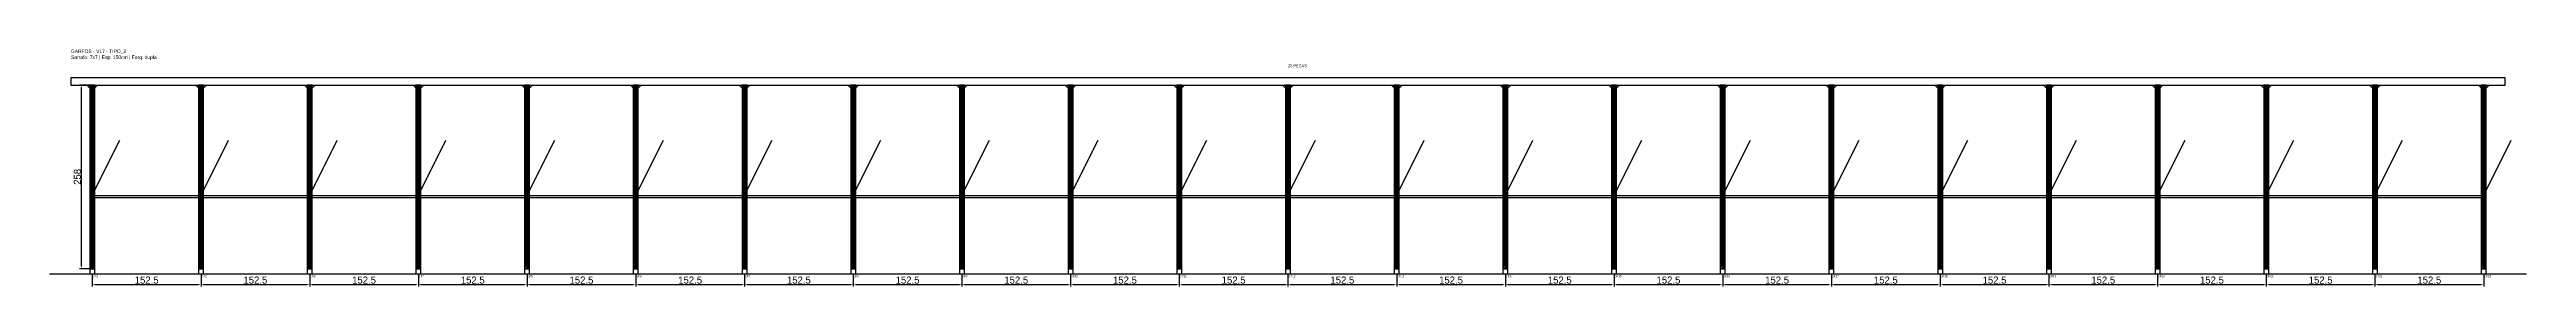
# Model space of a CAD drawing. Header units: metres. Extents: x -30 to 3444, y -25 to 308.
import ezdxf

# ---------------------------------------------------------------- set-up
doc = ezdxf.new("R2010")
doc.units = ezdxf.units.M
for name, color, linetype in [('BARRA_ANCORAGEM', 1, 'Continuous'), ('COTA', 241, 'Continuous'), ('GARFOS OK', 3, 'Continuous'), ('NOME DA VIGA', 6, 'Continuous'), ('SARR_7x7', 40, 'Continuous'), ('TIRAS REESCORAMENTO', 252, 'Continuous'), ('VIGAS', 3, 'Continuous')]:
    doc.layers.add(name, color=color, linetype=linetype)
doc.dimstyles.new('EZ DXF', dxfattribs={"dimtxt": 10, "dimasz": 3.5, "dimexe": 3, "dimexo": 1.5, "dimgap": 1, "dimtad": 1, "dimdec": 1, "dimdsep": 46, "dimcen": 2.5, "dimazin": 3, "dimtfac": 1, "dimtmove": 0, "dimatfit": 3})

msp = doc.modelspace()

# ---------------------------------------------------------------- hatches: boundary and pattern name
at = {"layer": 'COTA'}
h = msp.add_hatch(dxfattribs=at)
h.set_pattern_fill('ANSI31', scale=0.5)
h.paths.add_polyline_path([(26.5, 0), (33.5, 0), (33.5, 258), (26.5, 258)])
h = msp.add_hatch(dxfattribs=at)
h.set_pattern_fill('ANSI31', scale=0.5)
h.paths.add_polyline_path([(178.97, 0), (185.97, 0), (185.97, 258), (178.97, 258)])
h = msp.add_hatch(dxfattribs=at)
h.set_pattern_fill('ANSI31', scale=0.5)
h.paths.add_polyline_path([(331.44, 0), (338.44, 0), (338.44, 258), (331.44, 258)])
h = msp.add_hatch(dxfattribs=at)
h.set_pattern_fill('ANSI31', scale=0.5)
h.paths.add_polyline_path([(483.91, 0), (490.91, 0), (490.91, 258), (483.91, 258)])
h = msp.add_hatch(dxfattribs=at)
h.set_pattern_fill('ANSI31', scale=0.5)
h.paths.add_polyline_path([(636.38, 0), (643.38, 0), (643.38, 258), (636.38, 258)])
h = msp.add_hatch(dxfattribs=at)
h.set_pattern_fill('ANSI31', scale=0.5)
h.paths.add_polyline_path([(788.86, 0), (795.86, 0), (795.86, 258), (788.86, 258)])
h = msp.add_hatch(dxfattribs=at)
h.set_pattern_fill('ANSI31', scale=0.5)
h.paths.add_polyline_path([(941.33, 0), (948.33, 0), (948.33, 258), (941.33, 258)])
h = msp.add_hatch(dxfattribs=at)
h.set_pattern_fill('ANSI31', scale=0.5)
h.paths.add_polyline_path([(1093.8, 0), (1100.8, 0), (1100.8, 258), (1093.8, 258)])
h = msp.add_hatch(dxfattribs=at)
h.set_pattern_fill('ANSI31', scale=0.5)
h.paths.add_polyline_path([(1246.27, 0), (1253.27, 0), (1253.27, 258), (1246.27, 258)])
h = msp.add_hatch(dxfattribs=at)
h.set_pattern_fill('ANSI31', scale=0.5)
h.paths.add_polyline_path([(1398.74, 0), (1405.74, 0), (1405.74, 258), (1398.74, 258)])
h = msp.add_hatch(dxfattribs=at)
h.set_pattern_fill('ANSI31', scale=0.5)
h.paths.add_polyline_path([(1551.21, 0), (1558.21, 0), (1558.21, 258), (1551.21, 258)])
h = msp.add_hatch(dxfattribs=at)
h.set_pattern_fill('ANSI31', scale=0.5)
h.paths.add_polyline_path([(1703.68, 0), (1710.68, 0), (1710.68, 258), (1703.68, 258)])
h = msp.add_hatch(dxfattribs=at)
h.set_pattern_fill('ANSI31', scale=0.5)
h.paths.add_polyline_path([(1856.15, 0), (1863.15, 0), (1863.15, 258), (1856.15, 258)])
h = msp.add_hatch(dxfattribs=at)
h.set_pattern_fill('ANSI31', scale=0.5)
h.paths.add_polyline_path([(2008.63, 0), (2015.63, 0), (2015.63, 258), (2008.63, 258)])
h = msp.add_hatch(dxfattribs=at)
h.set_pattern_fill('ANSI31', scale=0.5)
h.paths.add_polyline_path([(2161.1, 0), (2168.1, 0), (2168.1, 258), (2161.1, 258)])
h = msp.add_hatch(dxfattribs=at)
h.set_pattern_fill('ANSI31', scale=0.5)
h.paths.add_polyline_path([(2313.57, 0), (2320.57, 0), (2320.57, 258), (2313.57, 258)])
h = msp.add_hatch(dxfattribs=at)
h.set_pattern_fill('ANSI31', scale=0.5)
h.paths.add_polyline_path([(2466.04, 0), (2473.04, 0), (2473.04, 258), (2466.04, 258)])
h = msp.add_hatch(dxfattribs=at)
h.set_pattern_fill('ANSI31', scale=0.5)
h.paths.add_polyline_path([(2618.51, 0), (2625.51, 0), (2625.51, 258), (2618.51, 258)])
h = msp.add_hatch(dxfattribs=at)
h.set_pattern_fill('ANSI31', scale=0.5)
h.paths.add_polyline_path([(2770.98, 0), (2777.98, 0), (2777.98, 258), (2770.98, 258)])
h = msp.add_hatch(dxfattribs=at)
h.set_pattern_fill('ANSI31', scale=0.5)
h.paths.add_polyline_path([(2923.45, 0), (2930.45, 0), (2930.45, 258), (2923.45, 258)])
h = msp.add_hatch(dxfattribs=at)
h.set_pattern_fill('ANSI31', scale=0.5)
h.paths.add_polyline_path([(3075.92, 0), (3082.92, 0), (3082.92, 258), (3075.92, 258)])
h = msp.add_hatch(dxfattribs=at)
h.set_pattern_fill('ANSI31', scale=0.5)
h.paths.add_polyline_path([(3228.4, 0), (3235.4, 0), (3235.4, 258), (3228.4, 258)])
h = msp.add_hatch(dxfattribs=at)
h.set_pattern_fill('ANSI31', scale=0.5)
h.paths.add_polyline_path([(3380.87, 0), (3387.87, 0), (3387.87, 258), (3380.87, 258)])

# ---------------------------------------------------------------- linework, layer by layer
at = {"layer": 'BARRA_ANCORAGEM'}
for p, q in [((30, 103.2), (68.7, 180.6)), ((182.47, 103.2), (221.17, 180.6)), ((334.94, 103.2), (373.64, 180.6)), ((487.41, 103.2), (526.11, 180.6)), ((639.88, 103.2), (678.58, 180.6)), ((792.36, 103.2), (831.06, 180.6)), ((944.83, 103.2), (983.53, 180.6)), ((1097.3, 103.2), (1136, 180.6)), ((1249.77, 103.2), (1288.47, 180.6)), ((1402.24, 103.2), (1440.94, 180.6)), ((1554.71, 103.2), (1593.41, 180.6)), ((1707.18, 103.2), (1745.88, 180.6)), ((1859.65, 103.2), (1898.35, 180.6)), ((2012.13, 103.2), (2050.83, 180.6)), ((2164.6, 103.2), (2203.3, 180.6)), ((2317.07, 103.2), (2355.77, 180.6)), ((2469.54, 103.2), (2508.24, 180.6)), ((2622.01, 103.2), (2660.71, 180.6)), ((2774.48, 103.2), (2813.18, 180.6)), ((2926.95, 103.2), (2965.65, 180.6)), ((3079.42, 103.2), (3118.12, 180.6)), ((3231.9, 103.2), (3270.6, 180.6)), ((3384.37, 103.2), (3423.07, 180.6))]:
    msp.add_line(p, q, dxfattribs=at)
at = {"layer": 'GARFOS OK'}
for p, q in [((30, 251), (22.5, 258)), ((22.5, 258), (37.5, 258)), ((30, 251), (37.5, 258)), ((182.47, 251), (174.97, 258)), ((174.97, 258), (189.97, 258)), ((182.47, 251), (189.97, 258)), ((334.94, 251), (327.44, 258)), ((327.44, 258), (342.44, 258)), ((334.94, 251), (342.44, 258)), ((487.41, 251), (479.91, 258)), ((479.91, 258), (494.91, 258)), ((487.41, 251), (494.91, 258)), ((639.88, 251), (632.38, 258)), ((632.38, 258), (647.38, 258)), ((639.88, 251), (647.38, 258)), ((792.36, 251), (784.86, 258)), ((784.86, 258), (799.86, 258)), ((792.36, 251), (799.86, 258)), ((944.83, 251), (937.33, 258)), ((937.33, 258), (952.33, 258)), ((944.83, 251), (952.33, 258)), ((1097.3, 251), (1089.8, 258)), ((1089.8, 258), (1104.8, 258)), ((1097.3, 251), (1104.8, 258)), ((1249.77, 251), (1242.27, 258)), ((1242.27, 258), (1257.27, 258)), ((1249.77, 251), (1257.27, 258)), ((1402.24, 251), (1394.74, 258)), ((1394.74, 258), (1409.74, 258)), ((1402.24, 251), (1409.74, 258)), ((1554.71, 251), (1547.21, 258)), ((1547.21, 258), (1562.21, 258)), ((1554.71, 251), (1562.21, 258)), ((1707.18, 251), (1699.68, 258)), ((1699.68, 258), (1714.68, 258)), ((1707.18, 251), (1714.68, 258)), ((1859.65, 251), (1852.15, 258)), ((1852.15, 258), (1867.15, 258)), ((1859.65, 251), (1867.15, 258)), ((2012.13, 251), (2004.63, 258)), ((2004.63, 258), (2019.63, 258)), ((2012.13, 251), (2019.63, 258)), ((2164.6, 251), (2157.1, 258)), ((2157.1, 258), (2172.1, 258)), ((2164.6, 251), (2172.1, 258)), ((2317.07, 251), (2309.57, 258)), ((2309.57, 258), (2324.57, 258)), ((2317.07, 251), (2324.57, 258)), ((2469.54, 251), (2462.04, 258)), ((2462.04, 258), (2477.04, 258)), ((2469.54, 251), (2477.04, 258)), ((2622.01, 251), (2614.51, 258)), ((2614.51, 258), (2629.51, 258)), ((2622.01, 251), (2629.51, 258)), ((2774.48, 251), (2766.98, 258)), ((2766.98, 258), (2781.98, 258)), ((2774.48, 251), (2781.98, 258)), ((2926.95, 251), (2919.45, 258)), ((2919.45, 258), (2934.45, 258)), ((2926.95, 251), (2934.45, 258)), ((3079.42, 251), (3071.92, 258)), ((3071.92, 258), (3086.92, 258)), ((3079.42, 251), (3086.92, 258)), ((3231.9, 251), (3224.4, 258)), ((3224.4, 258), (3239.4, 258)), ((3231.9, 251), (3239.4, 258)), ((3384.37, 251), (3376.87, 258)), ((3376.87, 258), (3391.87, 258)), ((3384.37, 251), (3391.87, 258))]:
    msp.add_line(p, q, dxfattribs=at)
at = {"layer": 'GARFOS OK', "linetype": 'CONTINUOUS'}
msp.add_line((-30, -7), (3444.37, -7), dxfattribs=at)
at = {"layer": 'GARFOS OK'}
for points in [[(26.5, 0), (33.5, 0), (33.5, 258), (26.5, 258), (26.5, 0)], [(178.97, 0), (185.97, 0), (185.97, 258), (178.97, 258), (178.97, 0)], [(331.44, 0), (338.44, 0), (338.44, 258), (331.44, 258), (331.44, 0)], [(483.91, 0), (490.91, 0), (490.91, 258), (483.91, 258), (483.91, 0)], [(636.38, 0), (643.38, 0), (643.38, 258), (636.38, 258), (636.38, 0)], [(788.86, 0), (795.86, 0), (795.86, 258), (788.86, 258), (788.86, 0)], [(941.33, 0), (948.33, 0), (948.33, 258), (941.33, 258), (941.33, 0)], [(1093.8, 0), (1100.8, 0), (1100.8, 258), (1093.8, 258), (1093.8, 0)], [(1246.27, 0), (1253.27, 0), (1253.27, 258), (1246.27, 258), (1246.27, 0)], [(1398.74, 0), (1405.74, 0), (1405.74, 258), (1398.74, 258), (1398.74, 0)], [(1551.21, 0), (1558.21, 0), (1558.21, 258), (1551.21, 258), (1551.21, 0)], [(1703.68, 0), (1710.68, 0), (1710.68, 258), (1703.68, 258), (1703.68, 0)], [(1856.15, 0), (1863.15, 0), (1863.15, 258), (1856.15, 258), (1856.15, 0)], [(2008.63, 0), (2015.63, 0), (2015.63, 258), (2008.63, 258), (2008.63, 0)], [(2161.1, 0), (2168.1, 0), (2168.1, 258), (2161.1, 258), (2161.1, 0)], [(2313.57, 0), (2320.57, 0), (2320.57, 258), (2313.57, 258), (2313.57, 0)], [(2466.04, 0), (2473.04, 0), (2473.04, 258), (2466.04, 258), (2466.04, 0)], [(2618.51, 0), (2625.51, 0), (2625.51, 258), (2618.51, 258), (2618.51, 0)], [(2770.98, 0), (2777.98, 0), (2777.98, 258), (2770.98, 258), (2770.98, 0)], [(2923.45, 0), (2930.45, 0), (2930.45, 258), (2923.45, 258), (2923.45, 0)], [(3075.92, 0), (3082.92, 0), (3082.92, 258), (3075.92, 258), (3075.92, 0)], [(3228.4, 0), (3235.4, 0), (3235.4, 258), (3228.4, 258), (3228.4, 0)], [(3380.87, 0), (3387.87, 0), (3387.87, 258), (3380.87, 258), (3380.87, 0)]]:
    msp.add_lwpolyline(points, dxfattribs=at)
at = {"layer": 'SARR_7x7'}
for points in [[(26.5, -7), (33.5, -7), (33.5, 0), (26.5, 0), (26.5, -7)], [(178.97, -7), (185.97, -7), (185.97, 0), (178.97, 0), (178.97, -7)], [(331.44, -7), (338.44, -7), (338.44, 0), (331.44, 0), (331.44, -7)], [(483.91, -7), (490.91, -7), (490.91, 0), (483.91, 0), (483.91, -7)], [(636.38, -7), (643.38, -7), (643.38, 0), (636.38, 0), (636.38, -7)], [(788.86, -7), (795.86, -7), (795.86, 0), (788.86, 0), (788.86, -7)], [(941.33, -7), (948.33, -7), (948.33, 0), (941.33, 0), (941.33, -7)], [(1093.8, -7), (1100.8, -7), (1100.8, 0), (1093.8, 0), (1093.8, -7)], [(1246.27, -7), (1253.27, -7), (1253.27, 0), (1246.27, 0), (1246.27, -7)], [(1398.74, -7), (1405.74, -7), (1405.74, 0), (1398.74, 0), (1398.74, -7)], [(1551.21, -7), (1558.21, -7), (1558.21, 0), (1551.21, 0), (1551.21, -7)], [(1703.68, -7), (1710.68, -7), (1710.68, 0), (1703.68, 0), (1703.68, -7)], [(1856.15, -7), (1863.15, -7), (1863.15, 0), (1856.15, 0), (1856.15, -7)], [(2008.63, -7), (2015.63, -7), (2015.63, 0), (2008.63, 0), (2008.63, -7)], [(2161.1, -7), (2168.1, -7), (2168.1, 0), (2161.1, 0), (2161.1, -7)], [(2313.57, -7), (2320.57, -7), (2320.57, 0), (2313.57, 0), (2313.57, -7)], [(2466.04, -7), (2473.04, -7), (2473.04, 0), (2466.04, 0), (2466.04, -7)], [(2618.51, -7), (2625.51, -7), (2625.51, 0), (2618.51, 0), (2618.51, -7)], [(2770.98, -7), (2777.98, -7), (2777.98, 0), (2770.98, 0), (2770.98, -7)], [(2923.45, -7), (2930.45, -7), (2930.45, 0), (2923.45, 0), (2923.45, -7)], [(3075.92, -7), (3082.92, -7), (3082.92, 0), (3075.92, 0), (3075.92, -7)], [(3228.4, -7), (3235.4, -7), (3235.4, 0), (3228.4, 0), (3228.4, -7)], [(3380.87, -7), (3387.87, -7), (3387.87, 0), (3380.87, 0), (3380.87, -7)]]:
    msp.add_lwpolyline(points, dxfattribs=at)
at = {"layer": 'TIRAS REESCORAMENTO'}
for points in [[(30, 100), (182.47, 100), (182.47, 102.5), (30, 102.5), (30, 100)], [(182.47, 100), (334.94, 100), (334.94, 102.5), (182.47, 102.5), (182.47, 100)], [(334.94, 100), (487.41, 100), (487.41, 102.5), (334.94, 102.5), (334.94, 100)], [(487.41, 100), (639.88, 100), (639.88, 102.5), (487.41, 102.5), (487.41, 100)], [(639.88, 100), (792.36, 100), (792.36, 102.5), (639.88, 102.5), (639.88, 100)], [(792.36, 100), (944.83, 100), (944.83, 102.5), (792.36, 102.5), (792.36, 100)], [(944.83, 100), (1097.3, 100), (1097.3, 102.5), (944.83, 102.5), (944.83, 100)], [(1097.3, 100), (1249.77, 100), (1249.77, 102.5), (1097.3, 102.5), (1097.3, 100)], [(1249.77, 100), (1402.24, 100), (1402.24, 102.5), (1249.77, 102.5), (1249.77, 100)], [(1402.24, 100), (1554.71, 100), (1554.71, 102.5), (1402.24, 102.5), (1402.24, 100)], [(1554.71, 100), (1707.18, 100), (1707.18, 102.5), (1554.71, 102.5), (1554.71, 100)], [(1707.18, 100), (1859.65, 100), (1859.65, 102.5), (1707.18, 102.5), (1707.18, 100)], [(1859.65, 100), (2012.13, 100), (2012.13, 102.5), (1859.65, 102.5), (1859.65, 100)], [(2012.13, 100), (2164.6, 100), (2164.6, 102.5), (2012.13, 102.5), (2012.13, 100)], [(2164.6, 100), (2317.07, 100), (2317.07, 102.5), (2164.6, 102.5), (2164.6, 100)], [(2317.07, 100), (2469.54, 100), (2469.54, 102.5), (2317.07, 102.5), (2317.07, 100)], [(2469.54, 100), (2622.01, 100), (2622.01, 102.5), (2469.54, 102.5), (2469.54, 100)], [(2622.01, 100), (2774.48, 100), (2774.48, 102.5), (2622.01, 102.5), (2622.01, 100)], [(2774.48, 100), (2926.95, 100), (2926.95, 102.5), (2774.48, 102.5), (2774.48, 100)], [(2926.95, 100), (3079.42, 100), (3079.42, 102.5), (2926.95, 102.5), (2926.95, 100)], [(3079.42, 100), (3231.9, 100), (3231.9, 102.5), (3079.42, 102.5), (3079.42, 100)], [(3231.9, 100), (3384.37, 100), (3384.37, 102.5), (3231.9, 102.5), (3231.9, 100)]]:
    msp.add_lwpolyline(points, dxfattribs=at)
at = {"layer": 'VIGAS'}
msp.add_lwpolyline([(0, 258), (3414.37, 258), (3414.37, 268), (0, 268), (0, 258)], dxfattribs=at)

# ---------------------------------------------------------------- texts
at = {"layer": 'NOME DA VIGA'}
for s, height, p in [('23 PECAS', 4, (1707.18, 283)), ('GF1', 3, (30, -12)), ('GF2', 3, (182.47, -12)), ('GF3', 3, (334.94, -12)), ('GF4', 3, (487.41, -12)), ('GF5', 3, (639.88, -12)), ('GF6', 3, (792.36, -12)), ('GF7', 3, (944.83, -12)), ('GF8', 3, (1097.3, -12)), ('GF9', 3, (1249.77, -12)), ('GF10', 3, (1402.24, -12)), ('GF11', 3, (1554.71, -12)), ('GF12', 3, (1707.18, -12)), ('GF13', 3, (1859.65, -12)), ('GF14', 3, (2012.13, -12)), ('GF15', 3, (2164.6, -12)), ('GF16', 3, (2317.07, -12)), ('GF17', 3, (2469.54, -12)), ('GF18', 3, (2622.01, -12)), ('GF19', 3, (2774.48, -12)), ('GF20', 3, (2926.95, -12)), ('GF21', 3, (3079.42, -12)), ('GF22', 3, (3231.9, -12)), ('GF23', 3, (3384.37, -12))]:
    msp.add_text(s, height=height, dxfattribs=at).set_placement(p)
at = {"layer": 'NOME DA VIGA', "insert": (0, 293), "char_height": 5, "attachment_point": 7}
msp.add_mtext('GARFOS - V17 - TIPO_2\\PSarrafo: 7x7 | Esp: 150cm | Forq: dupla', dxfattribs=at)

# ---------------------------------------------------------------- dimensions: what is measured, and where the dimension line sits
at = {"layer": 'COTA'}
msp.add_linear_dim(base=(15, 0), p1=(30, 0), p2=(30, 258), angle=90, dimstyle='EZ DXF', dxfattribs=at).render()
for base, p1, p2 in [((30, -22), (30, -7), (182.47, -7)), ((182.47, -22), (182.47, -7), (334.94, -7)), ((334.94, -22), (334.94, -7), (487.41, -7)), ((487.41, -22), (487.41, -7), (639.88, -7)), ((639.88, -22), (639.88, -7), (792.36, -7)), ((792.36, -22), (792.36, -7), (944.83, -7)), ((944.83, -22), (944.83, -7), (1097.3, -7)), ((1097.3, -22), (1097.3, -7), (1249.77, -7)), ((1249.77, -22), (1249.77, -7), (1402.24, -7)), ((1402.24, -22), (1402.24, -7), (1554.71, -7)), ((1554.71, -22), (1554.71, -7), (1707.18, -7)), ((1707.18, -22), (1707.18, -7), (1859.65, -7)), ((1859.65, -22), (1859.65, -7), (2012.13, -7)), ((2012.13, -22), (2012.13, -7), (2164.6, -7)), ((2164.6, -22), (2164.6, -7), (2317.07, -7)), ((2317.07, -22), (2317.07, -7), (2469.54, -7)), ((2469.54, -22), (2469.54, -7), (2622.01, -7)), ((2622.01, -22), (2622.01, -7), (2774.48, -7)), ((2774.48, -22), (2774.48, -7), (2926.95, -7)), ((2926.95, -22), (2926.95, -7), (3079.42, -7)), ((3079.42, -22), (3079.42, -7), (3231.9, -7)), ((3231.9, -22), (3231.9, -7), (3384.37, -7))]:
    msp.add_linear_dim(base=base, p1=p1, p2=p2, dimstyle='EZ DXF', dxfattribs=at).render()

doc.saveas('drawing.dxf')
